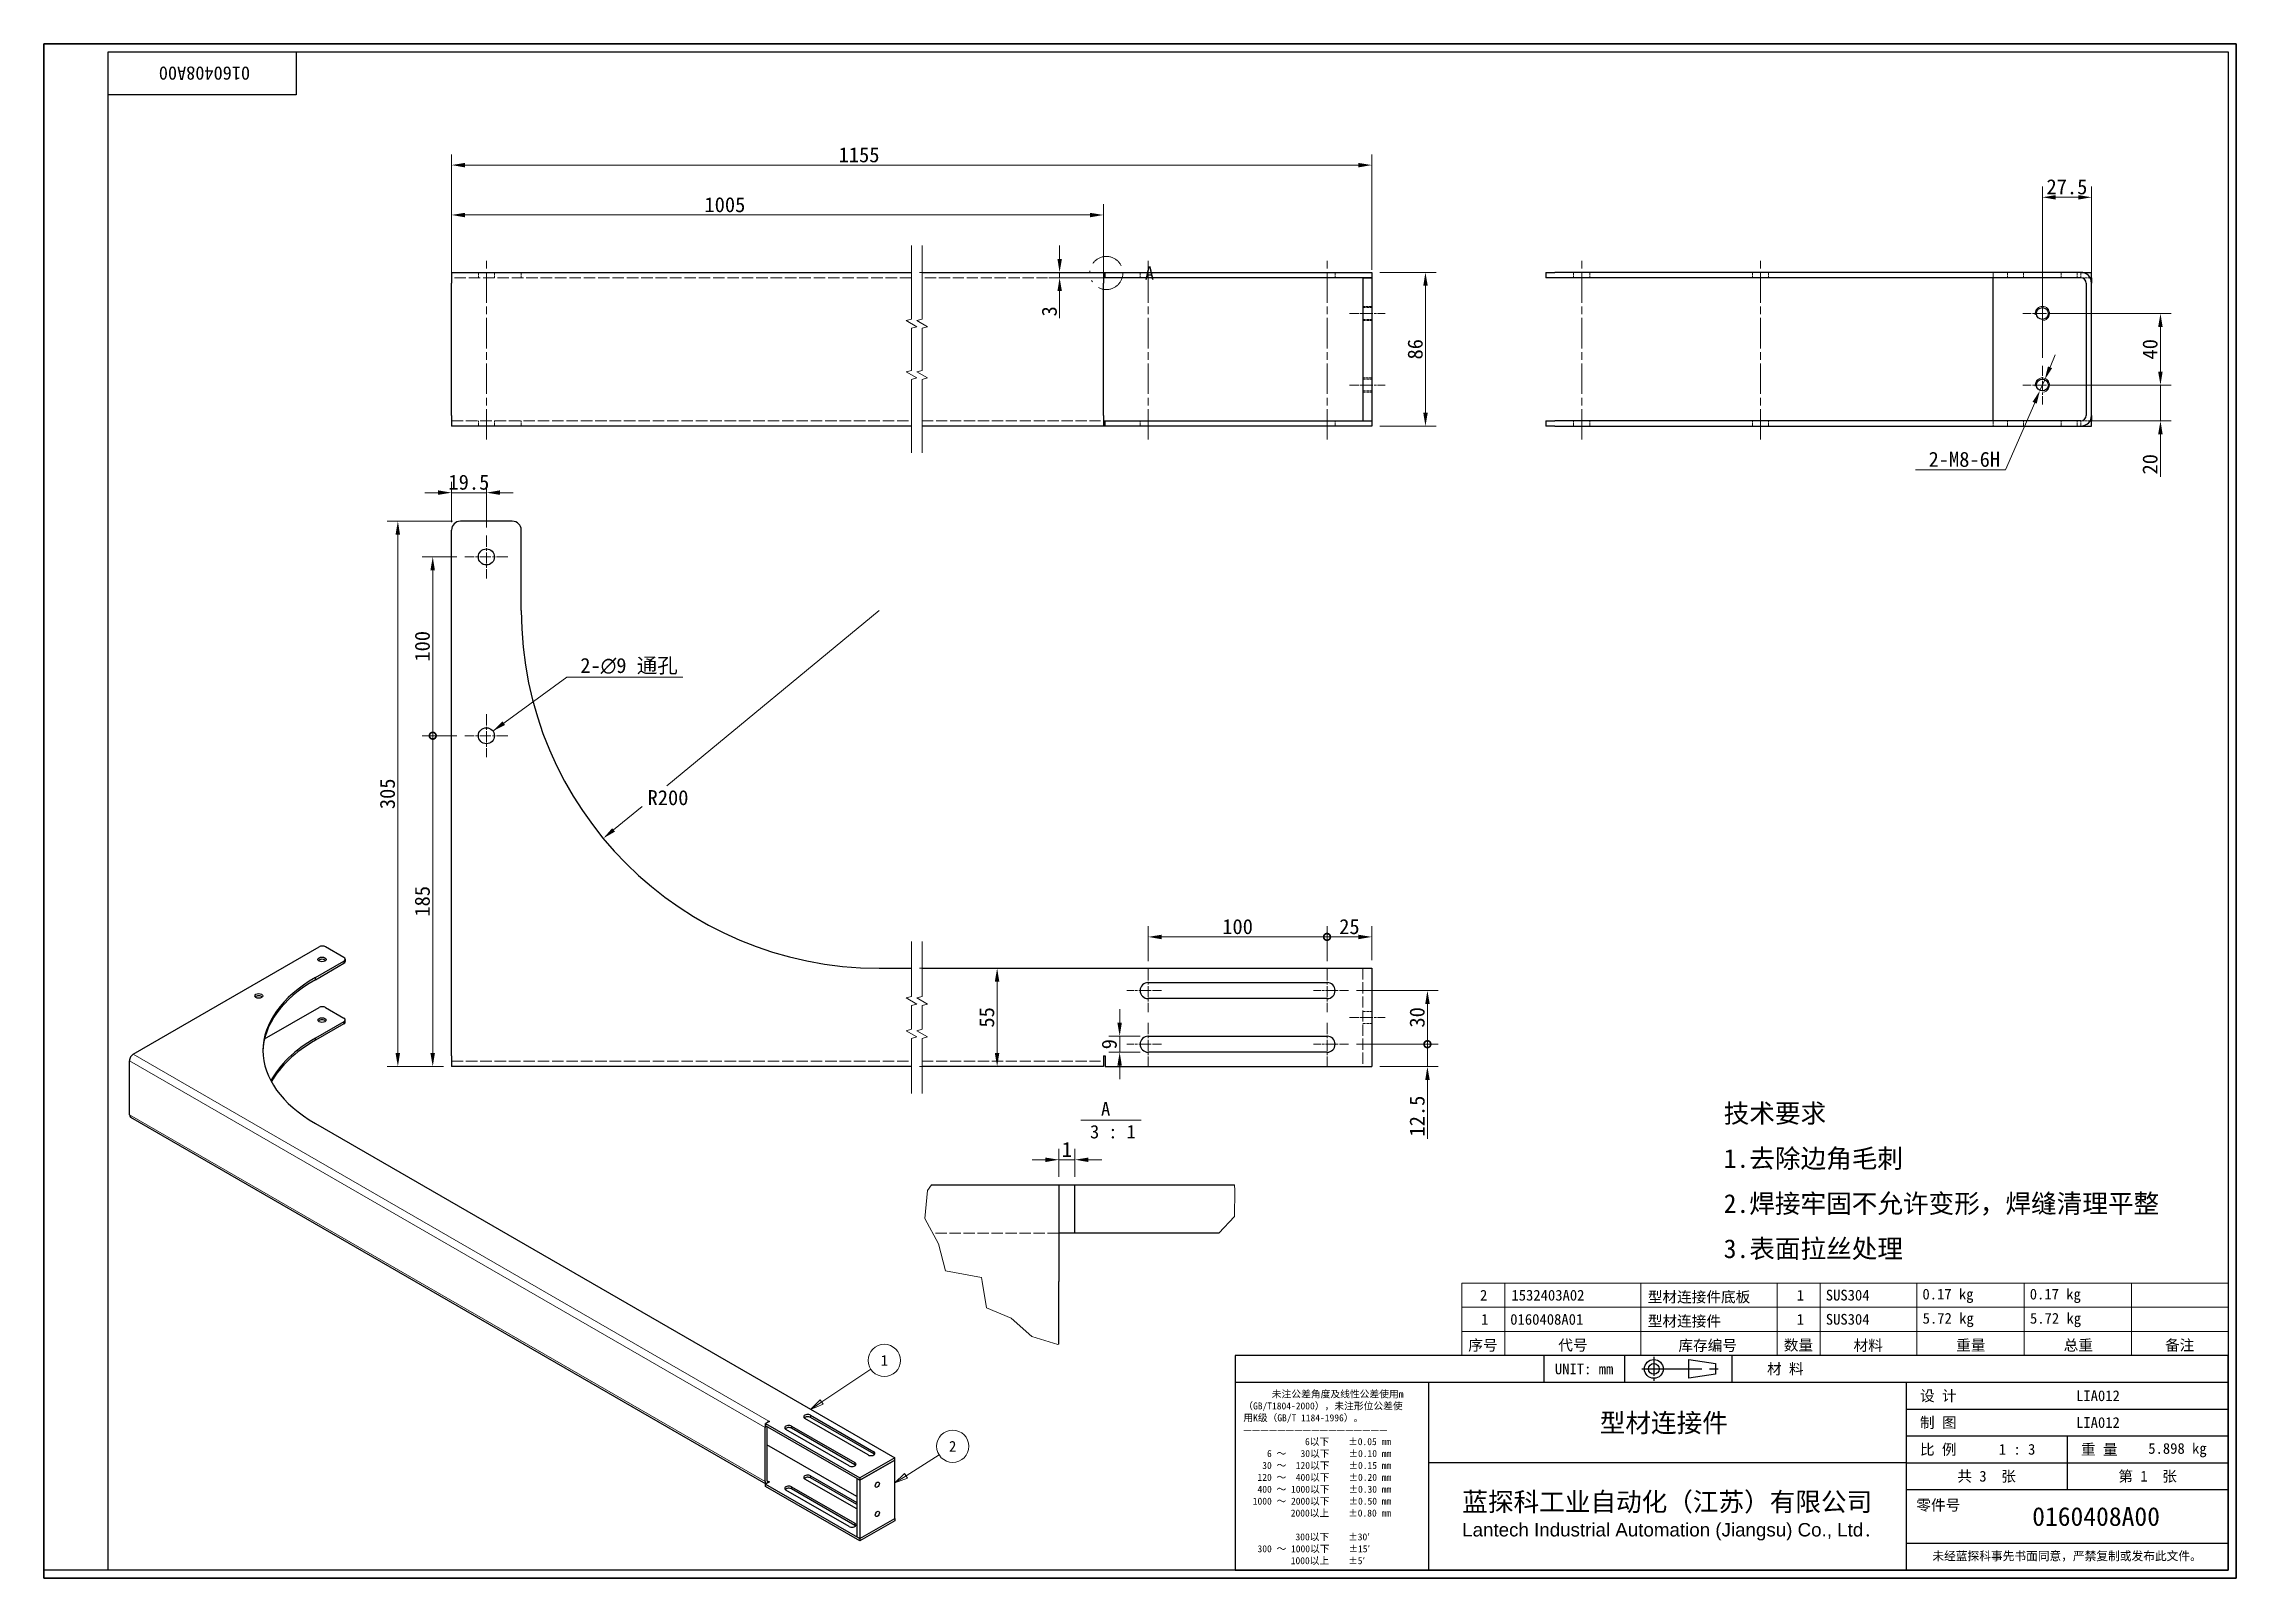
# Model space of a CAD drawing. Header units: millimetres. Extents: x 18 to 1244, y 16 to 875.
import ezdxf
from ezdxf.enums import TextEntityAlignment as Align

# ---------------------------------------------------------------- set-up
doc = ezdxf.new("R2010")
doc.units = ezdxf.units.MM
doc.header["$LTSCALE"] = 3
for name, pattern in [('CHAIN', [0.3543, 0.2362, -0.0295, 0.0591, -0.0295]), ('DASH_DOUBLE_DOT', [0.2164, 0.1181, -0.0295, 0.0049, -0.0295, 0.0049, -0.0295]), ('DASHED', [0.2067, 0.1654, -0.0413])]:
    doc.linetypes.add(name, pattern=pattern)
for name, color, linetype, lineweight in [('1', 7, 'Continuous', 18), ('可见 (ISO)', 7, 'Continuous', 25), ('可见窄的 (ISO)', 7, 'Continuous', 18), ('图框 (ISO)', 7, 'Continuous', 35), ('标题 (ISO)', 7, 'Continuous', 25)]:
    doc.layers.add(name, color=color, linetype=linetype, lineweight=lineweight)
for name, color, linetype, lineweight, true_color in [('中心标记 (ISO)', 1, 'CHAIN', 18, 0xff0000), ('中心线 (ISO)', 1, 'CHAIN', 18, 0xff0000), ('尺寸 (ISO)', 7, 'Continuous', 18, 0x008000), ('局部视图边界 (ISO)', 7, 'DASH_DOUBLE_DOT', 18, 0x008000), ('折线 (ISO)', 7, 'Continuous', 18, 0x008000), ('符号 (ISO)', 7, 'Continuous', 18, 0x008000), ('隐藏 (ISO)', 5, 'DASHED', 18, 0x0000ff)]:
    doc.layers.add(name, color=color, linetype=linetype, lineweight=lineweight, true_color=true_color)
doc.styles.add('HZ_33', font='simfang.ttf')
doc.styles.add('文本样式164', font='SimSun.ttf')
doc.styles.add('文本样式165', font='SimSun.ttf')
doc.styles.add('文本样式74', font='SimSun.ttf')
doc.styles.add('最新国标', font='simfang.ttf')
doc.styles.add('注释文本 (ISO)', font='simfang.ttf')
doc.dimstyles.new('默认 (GB)', dxfattribs={"dimscale": 3, "dimtxt": 2.8, "dimasz": 2.5, "dimexe": 2, "dimexo": 1.5, "dimgap": 0.5, "dimtad": 1, "dimtoh": 1, "dimdsep": 46, "dimtxsty": '最新国标', "dimcen": 0.09, "dimdle": 10, "dimclrd": 256, "dimclre": 256, "dimclrt": 256, "dimaunit": 1, "dimadec": 3, "dimazin": 2, "dimtfac": 0.535714, "dimtdec": 3, "dimtmove": 0, "dimatfit": 3, "dimfxl": 0, "dimtolj": 1, "dimlwd": -1, "dimlwe": -1, "dimarcsym": 0})
doc.dimstyles.new('默认 (GB)$7', dxfattribs={"dimscale": 3, "dimtxt": 2.8, "dimasz": 2.5, "dimexe": 2, "dimexo": 1.5, "dimgap": 0.5, "dimtad": 1, "dimtoh": 1, "dimdsep": 46, "dimtxsty": '最新国标', "dimcen": 0.09, "dimdle": 10, "dimclrd": 256, "dimclre": 256, "dimclrt": 256, "dimaunit": 1, "dimadec": 3, "dimazin": 2, "dimtfac": 0.535714, "dimtdec": 3, "dimtmove": 0, "dimatfit": 3, "dimfxl": 0, "dimtolj": 1, "dimlwd": -1, "dimlwe": -1, "dimarcsym": 0})

msp = doc.modelspace()

# ---------------------------------------------------------------- texts
at = {"layer": '符号 (ISO)'}
for s, insert, char_height, width, attachment_point, line_spacing_factor, style in [('2-\\fAIGDT|b0|i0;{\\H8.4000;n}\\fFangSong|b0|i0;{\\H8.4000;9 通孔}', (317.8702, 521.7585), 8.4, 60.312419, 7, 0.49, '最新国标'), ('\\fFangSong|b0|i0;{\\H10.5000;技术要求\\P}\\fFangSong|b0|i0;{\\H10.5000;1.去除边角毛刺\\P}\\fFangSong|b0|i0;{\\H10.5000;2.焊接牢固不允许变形，焊缝清理平整\\P}\\fFangSong|b0|i0;{\\H10.5000;3.表面拉丝处理\\P}', (957.0315, 238.0148), 10.5, 267.228069, 4, 1.441304, '注释文本 (ISO)')]:
    msp.add_mtext(s, dxfattribs=dict(at, insert=insert, char_height=char_height, width=width, attachment_point=attachment_point, line_spacing_factor=line_spacing_factor, style=style))
at = {"layer": '符号 (ISO)', "char_height": 7.5, "attachment_point": 7, "style": 'HZ_33'}
for s, insert in [('A ', (609.0033, 275.2173)), (' 3 : 1', (597.7272, 262.2868))]:
    msp.add_mtext(s, dxfattribs=dict(at, insert=insert))

# ---------------------------------------------------------------- blocks, each defined once
blk = doc.blocks.new('图框 最新国标')
at = {"layer": '图框 (ISO)'}
for p, q in [((6, 7), (6, 291.5)), ((6, 291.5), (414.5, 291.5)), ((414.5, 291.5), (414.5, 5.5)), ((6, 7), (6, 5.5)), ((6, 7), (6, 5.5)), ((414.5, 5.5), (6, 5.5))]:
    blk.add_line(p, q, dxfattribs=at)
at = {"layer": '图框 (ISO)', "color": 7, "linetype": 'Continuous', "lineweight": 25}
for p, q in [((18, 290), (413, 290)), ((18, 7), (18, 290)), ((18, 290), (413, 290)), ((53, 290), (53, 282)), ((413, 290), (413, 7)), ((413, 290), (413, 7)), ((53, 282), (18, 282)), ((413, 7), (6, 7)), ((413, 7), (18, 7))]:
    blk.add_line(p, q, dxfattribs=at)
at = {"layer": '图框 (ISO)', "style": '文本样式74'}
blk.add_attdef('零件代号_001', (44.43, 287.25), '', height=2.5, rotation=180, dxfattribs=at)
blk = doc.blocks.new('标题栏 副本 最新国标')
at = {"layer": '标题 (ISO)'}
for p, q in [((381.98, -183.84), (196.98, -183.84)), ((196.98, -183.84), (196.98, -223.84)), ((254.48, -183.84), (254.48, -188.84)), ((269.48, -183.84), (269.48, -188.84)), ((281.48, -188.09), (281.48, -184.59)), ((281.48, -184.59), (286.48, -185.34)), ((286.48, -187.34), (281.48, -188.09)), ((286.48, -185.34), (286.48, -187.34)), ((289.48, -183.84), (289.48, -188.84)), ((381.98, -223.84), (381.98, -183.84)), ((383.48, -183.84), (383.48, -225.34)), ((196.98, -188.84), (381.98, -188.84)), ((232.98, -188.84), (232.98, -223.84)), ((321.98, -188.84), (321.98, -223.84)), ((321.98, -193.84), (381.98, -193.84)), ((321.98, -198.84), (381.98, -198.84)), ((351.98, -198.84), (351.98, -208.84)), ((321.98, -203.84), (232.98, -203.84)), ((321.98, -203.84), (381.98, -203.84)), ((321.98, -208.84), (381.98, -208.84)), ((321.98, -218.84), (381.98, -218.84)), ((196.98, -223.84), (381.98, -223.84)), ((383.48, -225.34), (196.98, -225.34))]:
    blk.add_line(p, q, dxfattribs=at)
at = {"layer": '标题 (ISO)', "linetype": 'CHAIN', "ltscale": 15.834605}
blk.add_line((272.73, -186.34), (286.98, -186.34), dxfattribs=at)
at = {"layer": '标题 (ISO)', "linetype": 'CHAIN', "ltscale": 5.000333}
blk.add_line((274.98, -184.09), (274.98, -188.59), dxfattribs=at)
at = {"layer": '标题 (ISO)'}
for radius in [1.75, 1]:
    blk.add_circle((274.98, -186.34), radius, dxfattribs=at)
at = {"layer": '1', "style": '文本样式164'}
for s, p in [('UNIT: mm', (261.98, -186.34)), ('材 料', (299.48, -186.34)), ('设 计', (327.98, -191.34)), ('制 图', (327.98, -196.34)), ('比 例', (327.98, -201.34)), ('重 量', (357.98, -201.34)), ('共 3  张', (336.98, -206.34)), ('第 1  张', (366.98, -206.34))]:
    blk.add_text(s, height=2, dxfattribs=at).set_placement(p, align=Align.MIDDLE_CENTER)
at = {"layer": '标题 (ISO)', "style": '注释文本 (ISO)'}
for s, insert, char_height, attachment_point, line_spacing_factor in [('\\fSimSun|b0|i0;{\\H1.3000;      未注公差角度及线性公差使用m\\P}\\fSimSun|b0|i0;{\\H1.3000;（GB/T1804-2000），未注形位公差使\\P}\\fSimSun|b0|i0;{\\H1.3000;用K级（GB/T 1184-1996）。\\P}\\fSimSun|b0|i0;{\\H1.3000;—————————————————\\P}\\fSimSun|b0|i0;{\\H1.3000;             6以下    ±0.05 mm\\P}\\fSimSun|b0|i0;{\\H1.3000;     6 ～   30以下    ±0.10 mm\\P}\\fSimSun|b0|i0;{\\H1.3000;    30 ～  120以下    ±0.15 mm\\P}\\fSimSun|b0|i0;{\\H1.3000;   120 ～  400以下    ±0.20 mm\\P}\\fSimSun|b0|i0;{\\H1.3000;   400 ～ 1000以下    ±0.30 mm\\P}\\fSimSun|b0|i0;{\\H1.3000;  1000 ～ 2000以下    ±0.50 mm\\P}\\fSimSun|b0|i0;{\\H1.3000;          2000以上    ±0.80 mm\\P}\\fSimSun|b0|i0;{\\H1.3000;\\P}\\fSimSun|b0|i0;{\\H1.3000;           300以下    ±30′\\P}\\fSimSun|b0|i0;{\\H1.3000;   300 ～ 1000以下    ±15′\\P}\\fSimSun|b0|i0;{\\H1.3000;          1000以上    ±5′}', (198.48, -206.63), 1.3, 4, 1.023913), ('{\\fMicrosoft YaHei|b0|i0|c134|p34;\\H1.75x;蓝探科工业自动化（江苏）有限公司\\P\\fArial|b0|i0|c0|p34;\\H0.71429x;Lantech Industrial Automation (Jiangsu) Co., Ltd\\fFangSong|b0|i0|c134|p49;.\\H1.15195x; }', (277.48, -213.84), 2, 5, 0.978695)]:
    blk.add_mtext(s, dxfattribs=dict(at, insert=insert, char_height=char_height, attachment_point=attachment_point, line_spacing_factor=line_spacing_factor))
at = {"layer": '标题 (ISO)', "attachment_point": 5, "style": '注释文本 (ISO)'}
for s, insert, char_height in [('\\fFangSong|b0|i0;零件号', (327.98, -211.84), 2), ('\\fSimSun|b0|i0;{\\H1.6000;未经蓝探科事先书面同意，严禁复制或发布此文件。}', (351.98, -221.34), 1.6)]:
    blk.add_mtext(s, dxfattribs=dict(at, insert=insert, char_height=char_height))
at = {"layer": '标题 (ISO)', "style": '注释文本 (ISO)'}
blk.add_attdef('材料', text='', height=2, dxfattribs=at).set_placement((324.48, -186.34), align=Align.MIDDLE_CENTER)
at = {"layer": '标题 (ISO)'}
for tag, p, height, style in [('设计人_001', (353.65, -192.33), 2, '注释文本 (ISO)'), ('库存编号_001', (264.9, -198.14), 3.5, '文本样式165'), ('设计人_001', (353.65, -197.33), 2, '注释文本 (ISO)'), ('视图比例_001', (339.26, -202.33), 2, '注释文本 (ISO)'), ('质量\\P3;_001', (367.1, -202.16), 2, '注释文本 (ISO)'), ('零件代号_001', (345.48, -215.59), 3.5, '文本样式165')]:
    blk.add_attdef(tag, p, '', height=height, dxfattribs=dict(at, style=style))
blk = doc.blocks.new('*D5')
at = {"layer": 'Defpoints', "color": 0, "transparency": 16777216}
for p in [(503, 746.7), (585.8, 743.7), (760.3, 743.7)]:
    blk.add_point(p, dxfattribs=at)
at = {"layer": '尺寸 (ISO)', "color": 116, "true_color": 0x00803f, "transparency": 16777216}
for p, q in [((585.8, 754.2), (585.8, 761.7)), ((507.5, 746.7), (591.8, 746.7)), ((755.8, 743.7), (579.8, 743.7)), ((585.8, 746.7), (585.8, 743.7)), ((585.8, 736.2), (585.8, 721))]:
    blk.add_line(p, q, dxfattribs=at)
for points in [[(584.6, 754.2), (587.1, 754.2), (585.8, 746.7)], [(584.6, 736.2), (587.1, 736.2), (585.8, 743.7)]]:
    blk.add_solid(points, dxfattribs=at)
at = {"layer": '尺寸 (ISO)', "transparency": 16777216, "insert": (580.1, 724.9), "char_height": 8.4, "attachment_point": 5, "rotation": 90, "style": '最新国标'}
blk.add_mtext('\\A1;3', dxfattribs=at)
blk = doc.blocks.new('*D6')
at = {"layer": 'Defpoints', "color": 0, "transparency": 16777216}
for p in [(503, 357.6), (503, 302.6), (550.9, 302.6)]:
    blk.add_point(p, dxfattribs=at)
at = {"layer": '尺寸 (ISO)', "color": 116, "true_color": 0x00803f, "transparency": 16777216}
for p, q in [((507.5, 357.6), (556.9, 357.6)), ((550.9, 350.1), (550.9, 310.1)), ((507.5, 302.6), (556.9, 302.6))]:
    blk.add_line(p, q, dxfattribs=at)
for points in [[(549.6, 350.1), (552.1, 350.1), (550.9, 357.6)], [(549.6, 310.1), (552.1, 310.1), (550.9, 302.6)]]:
    blk.add_solid(points, dxfattribs=at)
at = {"layer": '尺寸 (ISO)', "transparency": 16777216, "insert": (545.1, 330.1), "char_height": 8.4, "attachment_point": 5, "rotation": 90, "style": '最新国标'}
blk.add_mtext('\\A1;55', dxfattribs=at)
blk = doc.blocks.new('*D7')
at = {"layer": 'Defpoints', "color": 0, "transparency": 16777216}
for p in [(1136.5, 686.7), (1133.8, 680.6)]:
    blk.add_point(p, dxfattribs=at)
at = {"layer": '尺寸 (ISO)', "color": 116, "true_color": 0x00803f, "transparency": 16777216}
for p, q in [((1139.5, 693.6), (1142.4, 700.5)), ((1136.5, 686.7), (1133.8, 680.6)), ((1130.9, 673.8), (1114.6, 636.3)), ((1114.6, 636.3), (1064.3, 636.3))]:
    blk.add_line(p, q, dxfattribs=at)
for points in [[(1138.3, 694.1), (1140.6, 693.1), (1136.5, 686.7)], [(1129.7, 674.3), (1132, 673.3), (1133.8, 680.6)]]:
    blk.add_solid(points, dxfattribs=at)
at = {"layer": '尺寸 (ISO)', "transparency": 16777216, "insert": (1088.7, 642.1), "char_height": 8.4, "attachment_point": 5, "style": '最新国标'}
blk.add_mtext('\\A1; \\fFangSong|b0|i0;2-M8-6H', dxfattribs=at)
blk = doc.blocks.new('*D8')
at = {"layer": 'Defpoints', "color": 0, "transparency": 16777216}
for p in [(1135.2, 683.7), (1156.7, 663.7), (1201.2, 663.7)]:
    blk.add_point(p, dxfattribs=at)
at = {"layer": '尺寸 (ISO)', "color": 116, "true_color": 0x00803f, "transparency": 16777216}
for p, q in [((1201.2, 691.2), (1201.2, 698.7)), ((1139.7, 683.7), (1207.2, 683.7)), ((1201.2, 683.7), (1201.2, 663.7)), ((1161.2, 663.7), (1207.2, 663.7)), ((1201.2, 656.2), (1201.2, 632.4))]:
    blk.add_line(p, q, dxfattribs=at)
for points in [[(1199.9, 691.2), (1202.4, 691.2), (1201.2, 683.7)], [(1199.9, 656.2), (1202.4, 656.2), (1201.2, 663.7)]]:
    blk.add_solid(points, dxfattribs=at)
at = {"layer": '尺寸 (ISO)', "transparency": 16777216, "insert": (1195.4, 639.4), "char_height": 8.4, "attachment_point": 5, "rotation": 90, "style": '最新国标'}
blk.add_mtext('\\A1;20', dxfattribs=at)
blk = doc.blocks.new('*D9')
at = {"layer": 'Defpoints', "color": 0, "transparency": 16777216}
for p in [(1135.2, 723.7), (1135.2, 683.7), (1201.2, 683.7)]:
    blk.add_point(p, dxfattribs=at)
at = {"layer": '尺寸 (ISO)', "color": 116, "true_color": 0x00803f, "transparency": 16777216}
for p, q in [((1139.7, 723.7), (1207.2, 723.7)), ((1201.2, 716.2), (1201.2, 691.2)), ((1139.7, 683.7), (1207.2, 683.7))]:
    blk.add_line(p, q, dxfattribs=at)
for points in [[(1199.9, 716.2), (1202.4, 716.2), (1201.2, 723.7)], [(1199.9, 691.2), (1202.4, 691.2), (1201.2, 683.7)]]:
    blk.add_solid(points, dxfattribs=at)
at = {"layer": '尺寸 (ISO)', "transparency": 16777216, "insert": (1195.4, 703.7), "char_height": 8.4, "attachment_point": 5, "rotation": 90, "style": '最新国标'}
blk.add_mtext('\\A1;40', dxfattribs=at)
blk = doc.blocks.new('*D10')
at = {"layer": 'Defpoints', "color": 0, "transparency": 16777216}
for p in [(1162.7, 788.7), (1162.7, 740.7), (1135.2, 694.5)]:
    blk.add_point(p, dxfattribs=at)
at = {"layer": '尺寸 (ISO)', "color": 116, "true_color": 0x00803f, "transparency": 16777216}
for p, q in [((1135.2, 699), (1135.2, 794.7)), ((1142.7, 788.7), (1155.2, 788.7)), ((1162.7, 745.2), (1162.7, 794.7))]:
    blk.add_line(p, q, dxfattribs=at)
for points in [[(1142.7, 789.9), (1142.7, 787.4), (1135.2, 788.7)], [(1155.2, 789.9), (1155.2, 787.4), (1162.7, 788.7)]]:
    blk.add_solid(points, dxfattribs=at)
at = {"layer": '尺寸 (ISO)', "transparency": 16777216, "insert": (1148.9, 794.5), "char_height": 8.4, "attachment_point": 5, "style": '最新国标'}
blk.add_mtext('\\A1;27.5', dxfattribs=at)
blk = doc.blocks.new('明细栏')
at = {"layer": '符号 (ISO)'}
for p, q in [((413, 60.51), (270.2, 60.51)), ((270.2, 60.51), (270.2, 51.5)), ((278.2, 60.51), (278.2, 51.5)), ((303.6, 60.51), (303.6, 51.5)), ((329, 60.51), (329, 51.5)), ((337, 60.51), (337, 51.5)), ((355, 60.51), (355, 51.5)), ((375, 60.51), (375, 51.5)), ((395, 60.51), (395, 51.5)), ((413, 60.51), (413, 51.5)), ((413, 56), (270.2, 56)), ((413, 51.5), (270.2, 51.5)), ((270.2, 47), (270.2, 51.5)), ((278.2, 47), (278.2, 51.5)), ((303.6, 47), (303.6, 51.5)), ((329, 47), (329, 51.5)), ((337, 47), (337, 51.5)), ((355, 47), (355, 51.5)), ((375, 47), (375, 51.5)), ((395, 47), (395, 51.5)), ((413, 47), (413, 51.5)), ((413, 47), (270.2, 47))]:
    blk.add_line(p, q, dxfattribs=at)
at = {"layer": '符号 (ISO)', "char_height": 2, "attachment_point": 7, "style": '注释文本 (ISO)'}
for s, insert in [('2', (273.61, 57.24)), ('1532403A02', (279.46, 57.21)), ('型材连接件底板', (304.87, 56.69)), ('1', (332.61, 57.24)), ('SUS304', (338.03, 57.22)), ('0.17 kg', (356.04, 56.79)), ('0.17 kg', (376.04, 56.79)), ('1', (273.81, 52.74)), ('0160408A01', (279.24, 52.71)), ('型材连接件', (304.87, 52.19)), ('1', (332.61, 52.74)), ('SUS304', (338.03, 52.72)), ('5.72 kg', (356.08, 52.28)), ('5.72 kg', (376.08, 52.28)), ('序号', (271.42, 47.7)), ('代号', (288.19, 47.72)), ('库存编号', (310.58, 47.65)), ('数量', (330.21, 47.71)), ('材料', (343.21, 47.67)), ('重量', (362.33, 47.77)), ('总重', (382.36, 47.74)), ('备注', (401.25, 47.72))]:
    blk.add_mtext(s, dxfattribs=dict(at, insert=insert))
blk = doc.blocks.new('二维局部视图0')
at = {"layer": '局部视图边界 (ISO)', "ltscale": 17.967901}
blk.add_circle((203.98, 248.79), 3.09, dxfattribs=at)
at = {"layer": '局部视图边界 (ISO)', "insert": (211.16, 247.51), "char_height": 2.5, "attachment_point": 7, "style": 'HZ_33'}
blk.add_mtext('A', dxfattribs=at)
blk = doc.blocks.new('引出序号1')
at = {"layer": '符号 (ISO)'}
for p, q in [((166.39, 25.01), (164.54, 23.25)), ((166.65, 24.59), (164.54, 23.25)), ((166.92, 24.16), (166.39, 25.01)), ((166.65, 24.59), (172.82, 28.48)), ((164.54, 23.25), (166.92, 24.16))]:
    blk.add_line(p, q, dxfattribs=at)
at = {"layer": '符号 (ISO)', "flags": 128}
blk.add_lwpolyline([(166.39, 25.01), (164.54, 23.25), (166.92, 24.16), (166.39, 25.01)], dxfattribs=at)
at = {"layer": '符号 (ISO)'}
blk.add_circle((175.35, 30.08), 3, dxfattribs=at)
blk.add_solid([(166.39, 25.01), (164.54, 23.25), (166.92, 24.16), (166.39, 25.01)], dxfattribs=at)
at = {"layer": '符号 (ISO)', "insert": (175.35, 30.08), "char_height": 2, "attachment_point": 5, "style": '注释文本 (ISO)'}
blk.add_mtext('2', dxfattribs=at)
blk = doc.blocks.new('引出序号2')
at = {"layer": '符号 (ISO)'}
for p, q in [((150.95, 38.35), (160.12, 44.44)), ((150.67, 38.77), (148.86, 36.97)), ((150.95, 38.35), (148.86, 36.97)), ((148.86, 36.97), (151.22, 37.94)), ((151.22, 37.94), (150.67, 38.77))]:
    blk.add_line(p, q, dxfattribs=at)
at = {"layer": '符号 (ISO)', "flags": 128}
blk.add_lwpolyline([(150.67, 38.77), (148.86, 36.97), (151.22, 37.94), (150.67, 38.77)], dxfattribs=at)
at = {"layer": '符号 (ISO)'}
blk.add_circle((162.61, 46.09), 3, dxfattribs=at)
blk.add_solid([(150.67, 38.77), (148.86, 36.97), (151.22, 37.94), (150.67, 38.77)], dxfattribs=at)
at = {"layer": '符号 (ISO)', "insert": (162.61, 46.09), "char_height": 2, "attachment_point": 5, "style": '注释文本 (ISO)'}
blk.add_mtext('1', dxfattribs=at)
blk = doc.blocks.new('*D15')
at = {"layer": 'Defpoints', "color": 0, "transparency": 16777216}
for p in [(760.3, 806.7), (245.9, 740.7), (760.3, 743.7)]:
    blk.add_point(p, dxfattribs=at)
at = {"layer": '尺寸 (ISO)', "color": 116, "true_color": 0x00803f, "transparency": 16777216}
for p, q in [((245.9, 745.2), (245.9, 812.7)), ((760.3, 748.2), (760.3, 812.7)), ((253.4, 806.7), (752.8, 806.7))]:
    blk.add_line(p, q, dxfattribs=at)
for points in [[(253.4, 807.9), (253.4, 805.4), (245.9, 806.7)], [(752.8, 807.9), (752.8, 805.4), (760.3, 806.7)]]:
    blk.add_solid(points, dxfattribs=at)
at = {"layer": '尺寸 (ISO)', "transparency": 16777216, "insert": (473.7, 812.4), "char_height": 8.4, "attachment_point": 5, "style": '最新国标'}
blk.add_mtext('\\A1;1155', dxfattribs=at)
blk = doc.blocks.new('*D16')
at = {"layer": 'Defpoints', "color": 0, "transparency": 16777216}
for p in [(610.3, 778.8), (245.9, 740.7), (610.3, 740.7)]:
    blk.add_point(p, dxfattribs=at)
at = {"layer": '尺寸 (ISO)', "color": 116, "true_color": 0x00803f, "transparency": 16777216}
for p, q in [((245.9, 745.2), (245.9, 784.8)), ((610.3, 745.2), (610.3, 784.8)), ((253.4, 778.8), (602.8, 778.8))]:
    blk.add_line(p, q, dxfattribs=at)
for points in [[(253.4, 780), (253.4, 777.5), (245.9, 778.8)], [(602.8, 780), (602.8, 777.5), (610.3, 778.8)]]:
    blk.add_solid(points, dxfattribs=at)
at = {"layer": '尺寸 (ISO)', "transparency": 16777216, "insert": (398.7, 784.5), "char_height": 8.4, "attachment_point": 5, "style": '最新国标'}
blk.add_mtext('\\A1;1005', dxfattribs=at)
blk = doc.blocks.new('*D17')
at = {"layer": 'Defpoints', "color": 0, "transparency": 16777216}
for p in [(760.3, 746.7), (760.3, 660.7), (790.3, 660.7)]:
    blk.add_point(p, dxfattribs=at)
at = {"layer": '尺寸 (ISO)', "color": 116, "true_color": 0x00803f, "transparency": 16777216}
for p, q in [((764.8, 746.7), (796.3, 746.7)), ((790.3, 739.2), (790.3, 668.2)), ((764.8, 660.7), (796.3, 660.7))]:
    blk.add_line(p, q, dxfattribs=at)
for points in [[(789.1, 739.2), (791.6, 739.2), (790.3, 746.7)], [(789.1, 668.2), (791.6, 668.2), (790.3, 660.7)]]:
    blk.add_solid(points, dxfattribs=at)
at = {"layer": '尺寸 (ISO)', "transparency": 16777216, "insert": (784.6, 703.7), "char_height": 8.4, "attachment_point": 5, "rotation": 90, "style": '最新国标'}
blk.add_mtext('\\A1;86', dxfattribs=at)
blk = doc.blocks.new('_DotSmall')
at = {"color": 0, "linetype": 'ByBlock', "const_width": 0.5}
blk.add_lwpolyline([(-0.0625, 0, 1), (0.0625, 0, 1)], format="xyb", close=True, dxfattribs=at)
blk = doc.blocks.new('*D18')
at = {"layer": 'Defpoints', "color": 0, "transparency": 16777216}
for p in [(735.3, 375.1), (635.3, 357.1), (735.3, 357.1)]:
    blk.add_point(p, dxfattribs=at)
at = {"layer": '尺寸 (ISO)', "color": 116, "true_color": 0x00803f, "transparency": 16777216}
for p, q in [((635.3, 361.6), (635.3, 381.1)), ((735.3, 361.6), (735.3, 381.1)), ((642.8, 375.1), (735.3, 375.1))]:
    blk.add_line(p, q, dxfattribs=at)
blk.add_solid([(642.8, 376.3), (642.8, 373.8), (635.3, 375.1)], dxfattribs=at)
at = {"layer": '尺寸 (ISO)', "color": 116, "true_color": 0x00803f, "transparency": 16777216, "xscale": 7.5, "yscale": 7.5, "zscale": 7.5}
blk.add_blockref('_DotSmall', (735.3, 375.1), dxfattribs=at)
at = {"layer": '尺寸 (ISO)', "transparency": 16777216, "insert": (685.3, 380.8), "char_height": 8.4, "attachment_point": 5, "style": '最新国标'}
blk.add_mtext('\\A1;100', dxfattribs=at)
blk = doc.blocks.new('*D20')
at = {"layer": 'Defpoints', "color": 0, "transparency": 16777216}
for p in [(760.3, 375.1), (735.3, 357.1), (760.3, 357.6)]:
    blk.add_point(p, dxfattribs=at)
at = {"layer": '尺寸 (ISO)', "color": 116, "true_color": 0x00803f, "transparency": 16777216}
for p, q in [((735.3, 361.6), (735.3, 381.1)), ((760.3, 362.1), (760.3, 381.1)), ((735.3, 375.1), (752.8, 375.1))]:
    blk.add_line(p, q, dxfattribs=at)
blk.add_solid([(752.8, 376.3), (752.8, 373.8), (760.3, 375.1)], dxfattribs=at)
at = {"layer": '尺寸 (ISO)', "color": 116, "true_color": 0x00803f, "transparency": 16777216, "xscale": 7.5, "yscale": 7.5, "zscale": 7.5, "rotation": 180}
blk.add_blockref('_DotSmall', (735.3, 375.1), dxfattribs=at)
at = {"layer": '尺寸 (ISO)', "transparency": 16777216, "insert": (747.8, 380.8), "char_height": 8.4, "attachment_point": 5, "style": '最新国标'}
blk.add_mtext('\\A1;25', dxfattribs=at)
blk = doc.blocks.new('*D21')
at = {"layer": 'Defpoints', "color": 0, "transparency": 16777216}
for p in [(747.3, 315.1), (791.4, 315.1), (760.3, 302.6)]:
    blk.add_point(p, dxfattribs=at)
at = {"layer": '尺寸 (ISO)', "color": 116, "true_color": 0x00803f, "transparency": 16777216}
for p, q in [((791.4, 315.1), (791.4, 330.1)), ((751.8, 315.1), (797.4, 315.1)), ((791.4, 315.1), (791.4, 302.6)), ((764.8, 302.6), (797.4, 302.6)), ((791.4, 295.1), (791.4, 262.2))]:
    blk.add_line(p, q, dxfattribs=at)
blk.add_solid([(790.2, 295.1), (792.7, 295.1), (791.4, 302.6)], dxfattribs=at)
at = {"layer": '尺寸 (ISO)', "color": 116, "true_color": 0x00803f, "transparency": 16777216, "xscale": 7.5, "yscale": 7.5, "zscale": 7.5, "rotation": 270}
blk.add_blockref('_DotSmall', (791.4, 315.1), dxfattribs=at)
at = {"layer": '尺寸 (ISO)', "transparency": 16777216, "insert": (785.7, 274.9), "char_height": 8.4, "attachment_point": 5, "rotation": 90, "style": '最新国标'}
blk.add_mtext('\\A1;12.5', dxfattribs=at)
blk = doc.blocks.new('*D22')
at = {"layer": 'Defpoints', "color": 0, "transparency": 16777216}
for p in [(747.3, 345.1), (791.4, 345.1), (747.3, 315.1)]:
    blk.add_point(p, dxfattribs=at)
at = {"layer": '尺寸 (ISO)', "color": 116, "true_color": 0x00803f, "transparency": 16777216}
for p, q in [((751.8, 345.1), (797.4, 345.1)), ((791.4, 315.1), (791.4, 337.6)), ((751.8, 315.1), (797.4, 315.1))]:
    blk.add_line(p, q, dxfattribs=at)
blk.add_solid([(790.2, 337.6), (792.7, 337.6), (791.4, 345.1)], dxfattribs=at)
at = {"layer": '尺寸 (ISO)', "color": 116, "true_color": 0x00803f, "transparency": 16777216, "xscale": 7.5, "yscale": 7.5, "zscale": 7.5, "rotation": 270}
blk.add_blockref('_DotSmall', (791.4, 315.1), dxfattribs=at)
at = {"layer": '尺寸 (ISO)', "transparency": 16777216, "insert": (785.7, 330.1), "char_height": 8.4, "attachment_point": 5, "rotation": 90, "style": '最新国标'}
blk.add_mtext('\\A1;30', dxfattribs=at)
blk = doc.blocks.new('*D23')
at = {"layer": 'Defpoints', "color": 0, "transparency": 16777216}
for p in [(635.3, 319.6), (619.4, 310.6), (635.3, 310.6)]:
    blk.add_point(p, dxfattribs=at)
at = {"layer": '尺寸 (ISO)', "color": 116, "true_color": 0x00803f, "transparency": 16777216}
for p, q in [((619.4, 327.1), (619.4, 334.6)), ((630.8, 319.6), (613.4, 319.6)), ((619.4, 319.6), (619.4, 310.6)), ((630.8, 310.6), (613.4, 310.6)), ((619.4, 303.1), (619.4, 295.6))]:
    blk.add_line(p, q, dxfattribs=at)
for points in [[(618.1, 327.1), (620.6, 327.1), (619.4, 319.6)], [(618.1, 303.1), (620.6, 303.1), (619.4, 310.6)]]:
    blk.add_solid(points, dxfattribs=at)
at = {"layer": '尺寸 (ISO)', "transparency": 16777216, "insert": (613.6, 315.1), "char_height": 8.4, "attachment_point": 5, "rotation": 90, "style": '最新国标'}
blk.add_mtext('\\A1;9', dxfattribs=at)
blk = doc.blocks.new('*D24')
at = {"layer": 'Defpoints', "color": 0, "transparency": 16777216}
for p in [(594.4, 250.5), (585.4, 236.4), (594.4, 236.4)]:
    blk.add_point(p, dxfattribs=at)
at = {"layer": '尺寸 (ISO)', "color": 116, "true_color": 0x00803f, "transparency": 16777216}
for p, q in [((577.9, 250.5), (570.4, 250.5)), ((585.4, 240.9), (585.4, 256.5)), ((585.4, 250.5), (594.4, 250.5)), ((594.4, 240.9), (594.4, 256.5)), ((601.9, 250.5), (609.4, 250.5))]:
    blk.add_line(p, q, dxfattribs=at)
for points in [[(577.9, 251.7), (577.9, 249.2), (585.4, 250.5)], [(601.9, 251.7), (601.9, 249.2), (594.4, 250.5)]]:
    blk.add_solid(points, dxfattribs=at)
at = {"layer": '尺寸 (ISO)', "transparency": 16777216, "insert": (589.9, 256.2), "char_height": 8.4, "attachment_point": 5, "style": '最新国标'}
blk.add_mtext('\\A1;1', dxfattribs=at)
blk = doc.blocks.new('*D25')
at = {"layer": 'Defpoints', "color": 0, "transparency": 16777216}
for p in [(250.9, 607.6), (215.9, 302.6), (245.9, 302.6)]:
    blk.add_point(p, dxfattribs=at)
at = {"layer": '尺寸 (ISO)', "color": 116, "true_color": 0x00803f, "transparency": 16777216}
for p, q in [((246.4, 607.6), (209.9, 607.6)), ((215.9, 600.1), (215.9, 310.1)), ((241.4, 302.6), (209.9, 302.6))]:
    blk.add_line(p, q, dxfattribs=at)
for points in [[(214.6, 600.1), (217.1, 600.1), (215.9, 607.6)], [(214.6, 310.1), (217.1, 310.1), (215.9, 302.6)]]:
    blk.add_solid(points, dxfattribs=at)
at = {"layer": '尺寸 (ISO)', "transparency": 16777216, "insert": (210.1, 455.1), "char_height": 8.4, "attachment_point": 5, "rotation": 90, "style": '最新国标'}
blk.add_mtext('\\A1;305', dxfattribs=at)
blk = doc.blocks.new('*D26')
at = {"layer": 'Defpoints', "color": 0, "transparency": 16777216}
for p in [(235.4, 487.6), (253.4, 487.6), (245.9, 302.6)]:
    blk.add_point(p, dxfattribs=at)
at = {"layer": '尺寸 (ISO)', "color": 116, "true_color": 0x00803f, "transparency": 16777216}
for p, q in [((248.9, 487.6), (229.4, 487.6)), ((235.4, 310.1), (235.4, 487.6)), ((241.4, 302.6), (229.4, 302.6))]:
    blk.add_line(p, q, dxfattribs=at)
blk.add_solid([(234.1, 310.1), (236.6, 310.1), (235.4, 302.6)], dxfattribs=at)
at = {"layer": '尺寸 (ISO)', "color": 116, "true_color": 0x00803f, "transparency": 16777216, "xscale": 7.5, "yscale": 7.5, "zscale": 7.5, "rotation": 90}
blk.add_blockref('_DotSmall', (235.4, 487.6), dxfattribs=at)
at = {"layer": '尺寸 (ISO)', "transparency": 16777216, "insert": (229.6, 395), "char_height": 8.4, "attachment_point": 5, "rotation": 90, "style": '最新国标'}
blk.add_mtext('\\A1;185', dxfattribs=at)
blk = doc.blocks.new('*D27')
at = {"layer": 'Defpoints', "color": 0, "transparency": 16777216}
for p in [(235.4, 587.6), (253.4, 587.6), (253.4, 487.6)]:
    blk.add_point(p, dxfattribs=at)
at = {"layer": '尺寸 (ISO)', "color": 116, "true_color": 0x00803f, "transparency": 16777216}
for p, q in [((248.9, 587.6), (229.4, 587.6)), ((235.4, 487.6), (235.4, 580.1)), ((248.9, 487.6), (229.4, 487.6))]:
    blk.add_line(p, q, dxfattribs=at)
blk.add_solid([(234.1, 580.1), (236.6, 580.1), (235.4, 587.6)], dxfattribs=at)
at = {"layer": '尺寸 (ISO)', "color": 116, "true_color": 0x00803f, "transparency": 16777216, "xscale": 7.5, "yscale": 7.5, "zscale": 7.5, "rotation": 270}
blk.add_blockref('_DotSmall', (235.4, 487.6), dxfattribs=at)
at = {"layer": '尺寸 (ISO)', "transparency": 16777216, "insert": (229.6, 537.6), "char_height": 8.4, "attachment_point": 5, "rotation": 90, "style": '最新国标'}
blk.add_mtext('\\A1;100', dxfattribs=at)
blk = doc.blocks.new('*D28')
at = {"layer": 'Defpoints', "color": 0, "transparency": 16777216}
for p in [(265.4, 623.5), (245.9, 602.6), (265.4, 599.6)]:
    blk.add_point(p, dxfattribs=at)
at = {"layer": '尺寸 (ISO)', "color": 116, "true_color": 0x00803f, "transparency": 16777216}
for p, q in [((245.9, 607.1), (245.9, 629.5)), ((265.4, 604.1), (265.4, 629.5)), ((238.4, 623.5), (230.9, 623.5)), ((245.9, 623.5), (253.4, 623.5)), ((253.4, 623.5), (257.9, 623.5)), ((265.4, 623.5), (257.9, 623.5)), ((272.9, 623.5), (280.4, 623.5))]:
    blk.add_line(p, q, dxfattribs=at)
for points in [[(238.4, 624.8), (238.4, 622.3), (245.9, 623.5)], [(272.9, 624.8), (272.9, 622.3), (265.4, 623.5)]]:
    blk.add_solid(points, dxfattribs=at)
at = {"layer": '尺寸 (ISO)', "transparency": 16777216, "insert": (255.6, 629.3), "char_height": 8.4, "attachment_point": 5, "style": '最新国标'}
blk.add_mtext('\\A1;19.5', dxfattribs=at)
blk = doc.blocks.new('*D29')
at = {"layer": 'Defpoints', "color": 0, "transparency": 16777216}
for p in [(484.9, 557.6), (330.7, 430.2)]:
    blk.add_point(p, dxfattribs=at)
at = {"layer": '尺寸 (ISO)', "color": 116, "true_color": 0x00803f, "transparency": 16777216}
for p, q in [((484.9, 557.6), (366.3, 459.6)), ((336.5, 435), (352.4, 448.1))]:
    blk.add_line(p, q, dxfattribs=at)
blk.add_solid([(335.7, 435.9), (337.3, 434), (330.7, 430.2)], dxfattribs=at)
at = {"layer": '尺寸 (ISO)', "transparency": 16777216, "insert": (366.9, 452.9), "char_height": 8.4, "attachment_point": 5, "style": '最新国标'}
blk.add_mtext('\\A1;R200', dxfattribs=at)

# ---------------------------------------------------------------- dimensions: what is measured, and where the dimension line sits
at = {"layer": '尺寸 (ISO)', "color": 116, "true_color": 0x00803f}
for base, p2, text, override, picture, middle in [((760.3157, 806.699), (760.3157, 743.699), '1155', {"dimgap": 0.5, "dimtoh": 0, "dimdec": 2, "dimlfac": 2.245197, "dimtol": 0, "dimlim": 0, "dimtp": 0, "dimtm": 0, "dimtdec": 3, "dimtofl": 0, "dimatfit": 1}, '*D15', (473.7398, 806.699)), ((610.3157, 778.7804), (610.3157, 740.699), '1005', {"dimgap": 0.5, "dimtoh": 0, "dimdec": 2, "dimlfac": 2.75772, "dimtol": 0, "dimlim": 0, "dimtp": 0, "dimtm": 0, "dimtdec": 3, "dimtofl": 0, "dimatfit": 1}, '*D16', (398.7398, 778.7804))]:
    dim = msp.add_linear_dim(base=base, p1=(245.8842, 740.699), p2=p2, text=text, dimstyle='默认 (GB)', override=override, dxfattribs=at)
    dim.commit()
    dim.dimension.update_dxf_attribs({"geometry": picture, "text_midpoint": middle, "dimtype": 160})
for base, p1, p2, angle, override, picture, middle in [((1162.6584, 788.699), (1135.1584, 694.5225), (1162.6584, 740.699), 180, {"dimgap": 0.5, "dimtoh": 0, "dimdec": 2, "dimtol": 0, "dimlim": 0, "dimtp": 0, "dimtm": 0, "dimtdec": 3, "dimtofl": 0, "dimatfit": 1}, '*D10', (1148.9084, 788.699)), ((790.3157, 660.699), (760.3157, 746.699), (760.3157, 660.699), 270, {"dimgap": 0.5, "dimtoh": 0, "dimdec": 2, "dimtol": 0, "dimlim": 0, "dimtp": 0, "dimtm": 0, "dimtdec": 3, "dimtofl": 0, "dimatfit": 1}, '*D17', (790.3157, 703.699)), ((1201.1584, 683.699), (1135.1584, 723.699), (1135.1584, 683.699), 90, {"dimgap": 0.5, "dimtoh": 0, "dimdec": 2, "dimtol": 0, "dimlim": 0, "dimtp": 0, "dimtm": 0, "dimtdec": 3, "dimtofl": 0, "dimatfit": 1}, '*D9', (1201.1584, 703.699)), ((1201.1584, 663.699), (1135.1584, 683.699), (1156.6584, 663.699), 90, {"dimgap": 0.5, "dimtoh": 0, "dimdec": 2, "dimtol": 0, "dimlim": 0, "dimtp": 0, "dimtm": 0, "dimtdec": 3, "dimtofl": 1, "dimatfit": 1}, '*D8', (1201.1584, 639.4382)), ((215.8842, 302.5672), (250.8842, 607.5672), (245.8842, 302.5672), 90, {"dimgap": 0.5, "dimtoh": 0, "dimdec": 2, "dimtol": 0, "dimlim": 0, "dimtp": 0, "dimtm": 0, "dimtdec": 3, "dimtofl": 0, "dimatfit": 1}, '*D25', (215.8842, 455.0672)), ((235.3842, 587.5672), (253.3842, 487.5672), (253.3842, 587.5672), 90, {"dimgap": 0.5, "dimtoh": 0, "dimdec": 2, "dimblk1": 'DotSmall', "dimsah": 1, "dimdle": 0, "dimtol": 0, "dimlim": 0, "dimtp": 0, "dimtm": 0, "dimtdec": 3, "dimtofl": 0, "dimatfit": 1}, '*D27', (235.3842, 537.5972)), ((235.3842, 487.5672), (245.8842, 302.5672), (253.3842, 487.5672), 90, {"dimgap": 0.5, "dimtoh": 0, "dimdec": 2, "dimblk2": 'DotSmall', "dimsah": 1, "dimdle": 0, "dimtol": 0, "dimlim": 0, "dimtp": 0, "dimtm": 0, "dimtdec": 3, "dimtofl": 0, "dimatfit": 1}, '*D26', (235.3842, 395.0372)), ((735.3157, 375.0672), (635.3157, 357.0672), (735.3157, 357.0672), 180, {"dimgap": 0.5, "dimtoh": 0, "dimdec": 2, "dimblk2": 'DotSmall', "dimsah": 1, "dimdle": 0, "dimtol": 0, "dimlim": 0, "dimtp": 0, "dimtm": 0, "dimtdec": 3, "dimtofl": 0, "dimatfit": 1}, '*D18', (685.2857, 375.0672)), ((760.3157, 375.0672), (735.3157, 357.0672), (760.3157, 357.5672), 180, {"dimgap": 0.5, "dimtoh": 0, "dimdec": 2, "dimblk1": 'DotSmall', "dimsah": 1, "dimdle": 0, "dimtol": 0, "dimlim": 0, "dimtp": 0, "dimtm": 0, "dimtdec": 3, "dimtofl": 0, "dimatfit": 1}, '*D20', (747.8457, 375.0672)), ((550.8842, 302.5672), (502.9712, 357.5672), (502.9712, 302.5672), 270, {"dimgap": 0.5, "dimtoh": 0, "dimdec": 2, "dimtol": 0, "dimlim": 0, "dimtp": 0, "dimtm": 0, "dimtdec": 3, "dimtofl": 0, "dimatfit": 1}, '*D6', (550.8842, 330.0672)), ((791.4259, 345.0672), (747.3157, 315.0672), (747.3157, 345.0672), 90, {"dimgap": 0.5, "dimtoh": 0, "dimdec": 2, "dimblk1": 'DotSmall', "dimsah": 1, "dimdle": 0, "dimtol": 0, "dimlim": 0, "dimtp": 0, "dimtm": 0, "dimtdec": 3, "dimtofl": 0, "dimatfit": 1}, '*D22', (791.4259, 330.0972)), ((619.389, 310.5672), (635.3157, 319.5672), (635.3157, 310.5672), 270, {"dimgap": 0.5, "dimtoh": 0, "dimdec": 2, "dimtol": 0, "dimlim": 0, "dimtp": 0, "dimtm": 0, "dimtdec": 3, "dimtofl": 1, "dimatfit": 1}, '*D23', (619.389, 315.0672)), ((791.4259, 315.0672), (760.3157, 302.5672), (747.3157, 315.0672), 90, {"dimgap": 0.5, "dimtoh": 0, "dimdec": 2, "dimblk2": 'DotSmall', "dimsah": 1, "dimdle": 0, "dimtol": 0, "dimlim": 0, "dimtp": 0, "dimtm": 0, "dimtdec": 3, "dimtofl": 1, "dimatfit": 1}, '*D21', (791.4259, 274.8592))]:
    dim = msp.add_linear_dim(base=base, p1=p1, p2=p2, angle=angle, dimstyle='默认 (GB)', override=override, dxfattribs=at)
    dim.commit()
    dim.dimension.update_dxf_attribs({"geometry": picture, "text_midpoint": middle, "dimtype": 160})
dim = msp.add_linear_dim(base=(585.8212, 743.699), p1=(502.9712, 746.699), p2=(760.3157, 743.699), angle=90, text='3', dimstyle='默认 (GB)', override={"dimgap": 0.5, "dimtoh": 0, "dimdec": 2, "dimtol": 0, "dimlim": 0, "dimtp": 0, "dimtm": 0, "dimtdec": 3, "dimtofl": 1, "dimatfit": 1}, dxfattribs=at)
dim.commit()
dim.dimension.update_dxf_attribs({"geometry": '*D5', "text_midpoint": (585.8212, 724.871), "dimtype": 160})
dim = msp.add_diameter_dim_2p(p1=(1136.4789, 686.7489), p2=(1133.8379, 680.6491), text=' \\fFangSong|b0|i0;2-M8-6H', dimstyle='默认 (GB)', override={"dimgap": 0.5, "dimtih": 1, "dimdec": 2, "dimlfac": 1, "dimtol": 0, "dimlim": 0, "dimtp": 0, "dimtm": 0, "dimtdec": 3, "dimatfit": 2}, dxfattribs=at)
dim.commit()
dim.dimension.update_dxf_attribs({"geometry": '*D7', "text_midpoint": (1088.718, 636.3314), "dimtype": 163})
for base, p1, p2, override, picture, middle in [((265.3842, 623.5045), (245.8842, 602.5672), (265.3842, 599.5672), {"dimgap": 0.5, "dimtoh": 0, "dimdec": 2, "dimtol": 0, "dimlim": 0, "dimtp": 0, "dimtm": 0, "dimtdec": 3, "dimtofl": 0}, '*D28', (255.6342, 623.5045)), ((594.3922, 250.4741), (585.3922, 236.3796), (594.3922, 236.3796), {"dimgap": 0.5, "dimtoh": 0, "dimdec": 2, "dimlfac": 0.111111, "dimtol": 0, "dimlim": 0, "dimtp": 0, "dimtm": 0, "dimtdec": 3, "dimtofl": 1, "dimatfit": 1}, '*D24', (589.8922, 250.4741))]:
    dim = msp.add_linear_dim(base=base, p1=p1, p2=p2, dimstyle='默认 (GB)', override=override, dxfattribs=at)
    dim.commit()
    dim.dimension.update_dxf_attribs({"geometry": picture, "text_midpoint": middle, "dimtype": 160})
dim = msp.add_radius_dim(center=(484.8842, 557.5672), mpoint=(330.6809, 430.2041), dimstyle='默认 (GB)', override={"dimgap": 0.5, "dimtih": 1, "dimdec": 2, "dimlfac": 1, "dimcen": 0, "dimdle": 0, "dimtol": 0, "dimlim": 0, "dimtp": 0, "dimtm": 0, "dimtdec": 3, "dimtmove": 2}, dxfattribs=at)
dim.commit()
dim.dimension.update_dxf_attribs({"geometry": '*D29', "text_midpoint": (366.9401, 452.8539), "dimtype": 164})

# ---------------------------------------------------------------- linework, layer by layer
at = {"layer": '中心标记 (ISO)', "ltscale": 8.018003}
for p, q in [((1145.9819, 723.699), (1124.3349, 723.699)), ((1135.1584, 734.5225), (1135.1584, 712.8755)), ((1135.1584, 694.5225), (1135.1584, 672.8755)), ((1145.9819, 683.699), (1124.3349, 683.699))]:
    msp.add_line(p, q, dxfattribs=at)
at = {"layer": '中心标记 (ISO)', "ltscale": 8.88956}
for p, q in [((265.3842, 599.5672), (265.3842, 575.5672)), ((277.3842, 587.5672), (253.3842, 587.5672)), ((265.3842, 499.5672), (265.3842, 475.5672)), ((277.3842, 487.5672), (253.3842, 487.5672)), ((635.3157, 357.0672), (635.3157, 333.0672)), ((735.3157, 357.0672), (735.3157, 333.0672)), ((635.3157, 327.0672), (635.3157, 303.0672)), ((735.3157, 327.0672), (735.3157, 303.0672))]:
    msp.add_line(p, q, dxfattribs=at)
at = {"layer": '中心标记 (ISO)', "ltscale": 7.222748}
for p, q in [((642.8157, 345.0672), (623.3157, 345.0672)), ((747.3157, 345.0672), (727.8157, 345.0672)), ((642.8157, 315.0672), (623.3157, 315.0672)), ((747.3157, 315.0672), (727.8157, 315.0672))]:
    msp.add_line(p, q, dxfattribs=at)
at = {"layer": '中心线 (ISO)', "ltscale": 23.990969}
for p, q in [((265.3842, 653.199), (265.3842, 754.199)), ((635.3157, 653.199), (635.3157, 754.199)), ((735.3157, 653.199), (735.3157, 754.199)), ((877.6584, 653.199), (877.6584, 754.199)), ((977.6584, 653.199), (977.6584, 754.199))]:
    msp.add_line(p, q, dxfattribs=at)
at = {"layer": '中心线 (ISO)', "ltscale": 7.407949}
for p, q in [((747.8157, 723.699), (767.8157, 723.699)), ((747.8157, 683.699), (767.8157, 683.699)), ((747.8157, 330.0672), (767.8157, 330.0672))]:
    msp.add_line(p, q, dxfattribs=at)
at = {"layer": '可见 (ISO)'}
for p, q in [((245.8842, 746.699), (502.9712, 746.699)), ((245.8842, 746.699), (245.8842, 740.699)), ((245.8842, 666.699), (245.8842, 740.699)), ((508.9712, 746.699), (610.3157, 746.699)), ((610.3157, 746.699), (611.3157, 746.699)), ((610.3157, 746.699), (610.3157, 740.699)), ((611.3157, 743.699), (610.3157, 743.699)), ((610.3157, 666.699), (610.3157, 740.699)), ((611.3157, 743.699), (611.3157, 746.699)), ((611.3157, 746.699), (760.3157, 746.699)), ((760.3157, 743.699), (611.3157, 743.699)), ((755.3157, 743.699), (760.3157, 743.699)), ((755.3157, 743.699), (755.3157, 663.699)), ((760.3157, 746.699), (760.3157, 743.699)), ((760.3157, 743.699), (760.3157, 663.699)), ((857.6584, 746.699), (857.6584, 743.699)), ((857.6584, 746.699), (862.6584, 746.699)), ((862.6584, 743.699), (857.6584, 743.699)), ((1156.6584, 746.699), (862.6584, 746.699)), ((1156.6584, 743.699), (862.6584, 743.699)), ((1107.6584, 663.699), (1107.6584, 743.699)), ((1156.6584, 746.699), (1162.6584, 746.699)), ((1159.6584, 740.699), (1159.6584, 666.699)), ((1161.8545, 743.699), (1162.6584, 743.699)), ((1162.6584, 743.699), (1162.6584, 746.699)), ((1162.6584, 743.699), (1162.6584, 740.699)), ((1162.6584, 666.699), (1162.6584, 740.699)), ((245.8842, 666.699), (245.8842, 660.699)), ((610.3157, 666.699), (610.3157, 660.699)), ((610.3157, 663.699), (611.3157, 663.699)), ((611.3157, 663.699), (760.3157, 663.699)), ((611.3157, 660.699), (611.3157, 663.699)), ((755.3157, 663.699), (760.3157, 663.699)), ((760.3157, 663.699), (760.3157, 660.699)), ((857.6584, 663.699), (862.6584, 663.699)), ((857.6584, 663.699), (857.6584, 660.699)), ((1156.6584, 663.699), (862.6584, 663.699)), ((1161.8545, 663.699), (1162.6584, 663.699)), ((1162.6584, 666.699), (1162.6584, 663.699)), ((1162.6584, 660.699), (1162.6584, 663.699)), ((502.9712, 660.699), (245.8842, 660.699)), ((610.3157, 660.699), (508.9712, 660.699)), ((611.3157, 660.699), (610.3157, 660.699)), ((760.3157, 660.699), (611.3157, 660.699)), ((862.6584, 660.699), (857.6584, 660.699)), ((862.6584, 660.699), (1156.6584, 660.699)), ((1156.6584, 660.699), (1162.6584, 660.699)), ((245.8842, 308.5672), (245.8842, 602.5672)), ((279.8842, 607.5672), (250.8842, 607.5672)), ((284.8842, 557.5672), (284.8842, 602.5672)), ((67.9431, 309.522), (171.8878, 369.5345)), ((185.6764, 363.6149), (175.4233, 369.5345)), ((169.7664, 352.3881), (185.6764, 361.5736)), ((169.7664, 351.1633), (185.6764, 360.3489)), ((186.4086, 362.5943), (186.4086, 361.3695)), ((484.8842, 357.5672), (502.9712, 357.5672)), ((508.9712, 357.5672), (760.3157, 357.5672)), ((760.3157, 357.5672), (760.3157, 302.5672)), ((635.3157, 349.5672), (735.3157, 349.5672)), ((141.3684, 318.0295), (171.8878, 335.6499)), ((175.4233, 335.6499), (185.6764, 329.7303)), ((735.3157, 340.5672), (635.3157, 340.5672)), ((185.6764, 327.689), (169.7664, 318.5035)), ((185.6764, 326.4643), (169.7664, 317.2787)), ((186.4086, 327.4849), (186.4086, 328.7097)), ((635.3157, 319.5672), (735.3157, 319.5672)), ((245.8842, 308.5672), (245.8842, 302.5672)), ((610.3157, 308.5672), (611.3157, 308.5672)), ((610.3157, 308.5672), (610.3157, 302.5672)), ((611.3157, 308.5672), (611.3157, 302.5672)), ((735.3157, 310.5672), (635.3157, 310.5672)), ((65.8218, 275.6374), (65.8218, 305.8478)), ((502.9712, 302.5672), (245.8842, 302.5672)), ((610.3157, 302.5672), (508.9712, 302.5672)), ((611.3157, 302.5672), (760.3157, 302.5672)), ((66.4431, 274.2641), (421.6784, 69.1688)), ((169.7664, 270.7384), (493.6214, 83.7607)), ((514.2758, 236.3796), (585.3922, 236.3796)), ((585.3922, 236.3796), (594.3922, 236.3796)), ((585.3922, 236.3796), (585.3922, 182.3796)), ((594.3922, 236.3796), (683.5459, 236.3796)), ((594.3922, 209.3796), (594.3922, 236.3796)), ((594.3922, 209.3796), (585.3922, 209.3796)), ((674.8566, 209.3796), (594.3922, 209.3796)), ((585.3922, 147.3769), (585.3922, 182.3796)), ((421.1429, 70.4926), (421.1429, 100.703)), ((423.6178, 104.1731), (421.4965, 102.9484)), ((421.4965, 101.7236), (421.4965, 102.9484)), ((421.4965, 102.9484), (474.1759, 72.5339)), ((474.1759, 71.3091), (421.4965, 101.7236)), ((422.2036, 101.3154), (422.2036, 71.105)), ((423.2642, 104.3772), (423.6178, 104.1731)), ((423.2642, 103.969), (423.2642, 104.3772)), ((468.1655, 79.27), (432.8102, 99.6824)), ((435.9922, 101.5195), (471.3475, 81.1071)), ((471.3475, 79.8823), (435.9922, 100.2947)), ((478.7721, 85.3937), (443.4168, 105.8061)), ((446.5988, 107.6432), (481.9541, 87.2308)), ((481.9541, 86.0061), (446.5988, 106.4185)), ((472.4082, 62.1235), (422.2036, 91.1092)), ((446.5988, 73.7586), (472.4082, 58.8575)), ((493.6214, 83.7607), (474.1759, 72.5339)), ((493.6214, 82.5359), (474.1759, 71.3091)), ((474.1759, 71.3091), (493.6214, 82.5359)), ((493.6214, 82.5359), (493.6214, 83.7607)), ((493.6214, 49.8761), (493.6214, 82.5359)), ((423.6178, 70.2885), (421.4965, 69.0637)), ((421.4965, 69.0637), (474.1759, 38.6492)), ((421.4965, 67.839), (421.4965, 69.0637)), ((474.1759, 37.4245), (421.4965, 67.839)), ((423.2642, 70.4926), (423.6178, 70.2885)), ((423.2642, 70.0844), (423.2642, 70.4926)), ((468.1655, 45.3853), (432.8102, 65.7978)), ((435.9922, 67.6349), (471.3475, 47.2225)), ((471.3475, 45.9977), (435.9922, 66.4101)), ((472.4082, 55.1833), (443.4168, 71.9215)), ((472.4082, 57.6328), (446.5988, 72.5339)), ((472.4082, 72.3297), (474.1759, 71.3091)), ((472.4082, 72.3297), (472.4082, 39.6699)), ((474.1759, 72.5339), (474.1759, 71.3091)), ((474.1759, 71.3091), (474.1759, 38.6492)), ((474.1759, 38.6492), (493.6214, 49.8761)), ((474.1759, 38.6492), (493.6214, 49.8761)), ((493.6214, 49.8761), (493.6214, 48.6513)), ((472.4082, 39.6699), (474.1759, 38.6492)), ((493.6214, 48.6513), (474.1759, 37.4245)), ((474.1759, 38.6492), (474.1759, 37.4245))]:
    msp.add_line(p, q, dxfattribs=at)
for centre, radius in [((1135.1584, 723.699), 3.3235), ((1135.1584, 683.699), 3.3235), ((265.3842, 587.5672), 4.5), ((265.3842, 487.5672), 4.5)]:
    msp.add_circle(centre, radius, dxfattribs=at)
for centre, radius, start, end in [((1156.6584, 740.699), 6, 0, 90), ((1156.6584, 740.699), 3, 0, 90), ((1156.6584, 666.699), 6, 270, 0), ((1156.6584, 666.699), 3, 270, 0), ((250.8842, 602.5672), 5, 90, 180), ((279.8842, 602.5672), 5, 0, 90), ((484.8842, 557.5672), 200, 180, 270), ((635.3157, 345.0672), 4.5, 90, 270), ((735.3157, 345.0672), 4.5, 270, 90), ((635.3157, 315.0672), 4.5, 90, 270), ((735.3157, 315.0672), 4.5, 270, 90)]:
    msp.add_arc(centre, radius, start, end, dxfattribs=at)
for centre, major_axis, start_param, end_param in [((173.6555, 368.5139), (2.5, 0), 0.785398163, 2.35619449), ((173.4788, 361.2675), (-2.25, 0), 3.632475332, 5.792302629), ((183.9086, 362.5943), (2.5, 0), 5.497787144, 7.068583471), ((183.9086, 361.3695), (2.5, 0), 5.497787144, 6.283185307), ((240.4771, 311.5632), (-100, 0), 5.497787144, 7.068583471), ((240.4771, 310.3385), (-100, 0), 5.497787144, 6.272578507), ((138.1234, 340.855), (-2.25, 0), 3.632475332, 5.792302629), ((173.6555, 334.6293), (2.5, 0), 0.785398163, 2.35619449), ((173.4788, 327.3829), (-2.25, 0), 3.632475332, 5.792302629), ((183.9086, 328.7097), (2.5, 0), 5.497787144, 7.068583471), ((183.9086, 327.4849), (2.5, 0), 5.497787144, 6.283185307), ((67.9431, 307.0725), (1.5, 2.5981), 0.785398163, 2.35619449), ((240.4771, 277.6786), (-100, 0), 5.497787144, 5.985352293), ((240.4771, 276.4539), (-100, 0), 5.497787144, 5.974238039), ((67.9431, 276.8621), (-1.5, -2.5981), 5.497787144, 6.283185307), ((423.2642, 101.9277), (1.5, 2.5981), 1.770508947, 2.35619449), ((423.2642, 101.9277), (1.5, 2.5981), 0.785398163, 1.371083707), ((434.4012, 100.6009), (-2.25, 0), 3.926990817, 7.068583471), ((434.4012, 99.3762), (-2.25, 0), 3.926990817, 5.792302629), ((445.0078, 106.7247), (-2.25, 0), 3.926990817, 7.068583471), ((445.0078, 105.4999), (-2.25, 0), 3.926990817, 5.792302629), ((480.3631, 86.3122), (2.25, 0), 3.926990817, 7.068583471), ((480.3631, 85.0875), (-2.25, 0), 3.632475332, 3.926990817), ((445.0078, 72.84), (-2.25, 0), 3.926990817, 7.068583471), ((469.7565, 80.1885), (2.25, 0), 3.926990817, 7.068583471), ((469.7565, 78.9638), (-2.25, 0), 3.632475332, 3.926990817), ((423.2642, 71.7174), (-1.5, -2.5981), 5.497787144, 6.2275148), ((423.2642, 71.7174), (-0.75, -1.299), 5.497787144, 7.068583471), ((434.4012, 66.7163), (-2.25, 0), 3.926990817, 7.068583471), ((434.4012, 65.4916), (-2.25, 0), 3.926990817, 5.792302629), ((445.0078, 71.6153), (-2.25, 0), 3.926990817, 5.792302629), ((469.7565, 46.3039), (2.25, 0), 3.926990817, 7.068583471), ((469.7565, 45.0792), (-2.25, 0), 3.632475332, 3.926990817)]:
    msp.add_ellipse(centre, major_axis=major_axis, ratio=0.577350269, start_param=start_param, end_param=end_param, dxfattribs=at)
for centre, major_axis in [((173.4788, 362.4922), (2.25, 0)), ((138.1234, 342.0798), (2.25, 0)), ((173.4788, 328.6076), (2.25, 0)), ((483.8986, 68.7576), (-0.8309, -1.4391)), ((483.8986, 52.4276), (-0.8309, -1.4391))]:
    msp.add_ellipse(centre, major_axis=major_axis, ratio=0.577350269, dxfattribs=at)
at = {"layer": '可见窄的 (ISO)'}
for p, q in [((185.6764, 361.5736), (185.6764, 360.3489)), ((169.7664, 351.1633), (169.7664, 352.3881)), ((185.6764, 327.689), (185.6764, 326.4643)), ((67.9431, 309.522), (423.2642, 104.3772)), ((169.7664, 317.2787), (169.7664, 318.5035)), ((421.1429, 100.703), (65.8218, 305.8478)), ((65.8218, 275.6374), (421.1429, 70.4926)), ((435.9922, 100.2947), (435.9922, 101.5195)), ((446.5988, 106.4185), (446.5988, 107.6432)), ((481.9541, 86.0061), (481.9541, 87.2308)), ((446.5988, 72.5339), (446.5988, 73.7586)), ((471.3475, 79.8823), (471.3475, 81.1071)), ((422.2036, 71.105), (423.2642, 70.4926)), ((435.9922, 66.4101), (435.9922, 67.6349)), ((471.3475, 45.9977), (471.3475, 47.2225))]:
    msp.add_line(p, q, dxfattribs=at)
for centre in [(1135.1584, 723.699), (1135.1584, 683.699)]:
    msp.add_arc(centre, 4, 280, 190, dxfattribs=at)
at = {"layer": '折线 (ISO)'}
for p, q in [((512.0418, 233.3739), (510.4776, 217.5707)), ((514.2758, 236.3796), (512.0418, 233.3739)), ((683.5459, 236.3796), (683.7292, 233.3739)), ((683.7292, 233.3739), (683.5575, 218.6584)), ((510.4776, 217.5707), (518.0377, 203.5049)), ((683.5575, 218.6584), (674.8566, 209.3796)), ((518.0377, 203.5049), (521.9867, 188.2739)), ((521.9867, 188.2739), (542.1041, 184.7077)), ((542.1041, 184.7077), (542.4853, 182.3796)), ((544.9062, 167.5939), (542.4853, 182.3796)), ((558.8026, 161.841), (544.9062, 167.5939)), ((570.3723, 151.6918), (558.8026, 161.841)), ((584.8915, 147.1099), (570.3723, 151.6918)), ((585.3922, 147.3769), (584.8915, 147.1099))]:
    msp.add_line(p, q, dxfattribs=at)
at = {"layer": '折线 (ISO)', "flags": 128}
for points in [[(502.9712, 645.699), (502.9712, 686.8298), (505.9712, 687.6336), (499.9712, 691.0977), (502.9712, 691.9016), (502.9712, 715.4965), (505.9712, 716.3003), (499.9712, 719.7644), (502.9712, 720.5682), (502.9712, 761.699)], [(508.9712, 645.699), (508.9712, 686.8298), (511.9712, 687.6336), (505.9712, 691.0977), (508.9712, 691.9016), (508.9712, 715.4965), (511.9712, 716.3003), (505.9712, 719.7644), (508.9712, 720.5682), (508.9712, 761.699)], [(502.9712, 287.5672), (502.9712, 318.3647), (505.9712, 319.1685), (499.9712, 322.6326), (502.9712, 323.4365), (502.9712, 336.698), (505.9712, 337.5019), (499.9712, 340.966), (502.9712, 341.7698), (502.9712, 372.5672)], [(508.9712, 287.5672), (508.9712, 318.3647), (511.9712, 319.1685), (505.9712, 322.6326), (508.9712, 323.4365), (508.9712, 336.698), (511.9712, 337.5019), (505.9712, 340.966), (508.9712, 341.7698), (508.9712, 372.5672)]]:
    msp.add_lwpolyline(points, dxfattribs=at)
at = {"layer": '符号 (ISO)'}
msp.add_line((597.7272, 272.6337), (631.4114, 272.6337), dxfattribs=at)
at = {"layer": '隐藏 (ISO)', "ltscale": 12.955927}
for p, q in [((502.9712, 743.699), (245.8842, 743.699)), ((245.8842, 663.699), (502.9712, 663.699)), ((245.8842, 305.5672), (502.9712, 305.5672))]:
    msp.add_line(p, q, dxfattribs=at)
at = {"layer": '隐藏 (ISO)', "ltscale": 1.904597}
for p, q in [((260.8842, 743.699), (260.8842, 746.699)), ((269.8842, 743.699), (269.8842, 746.699)), ((284.8842, 743.699), (284.8842, 746.699)), ((630.8157, 743.699), (630.8157, 746.699)), ((739.8157, 743.699), (739.8157, 746.699)), ((873.1584, 743.699), (873.1584, 746.699)), ((882.1584, 743.699), (882.1584, 746.699)), ((973.1584, 743.699), (973.1584, 746.699)), ((982.1584, 743.699), (982.1584, 746.699)), ((1107.6584, 746.699), (1107.6584, 743.699)), ((1115.6584, 743.699), (1115.6584, 746.699)), ((1124.6584, 743.699), (1124.6584, 746.699)), ((1145.6584, 743.699), (1145.6584, 746.699)), ((1154.6584, 743.699), (1154.6584, 746.699)), ((1156.6584, 743.699), (1156.6584, 746.699)), ((260.8842, 660.699), (260.8842, 663.699)), ((269.8842, 660.699), (269.8842, 663.699)), ((284.8842, 660.699), (284.8842, 663.699)), ((630.8157, 660.699), (630.8157, 663.699)), ((739.8157, 660.699), (739.8157, 663.699)), ((873.1584, 660.699), (873.1584, 663.699)), ((882.1584, 660.699), (882.1584, 663.699)), ((973.1584, 660.699), (973.1584, 663.699)), ((982.1584, 660.699), (982.1584, 663.699)), ((1107.6584, 663.699), (1107.6584, 660.699)), ((1115.6584, 660.699), (1115.6584, 663.699)), ((1124.6584, 660.699), (1124.6584, 663.699)), ((1145.6584, 660.699), (1145.6584, 663.699)), ((1154.6584, 660.699), (1154.6584, 663.699)), ((1156.6584, 660.699), (1156.6584, 663.699))]:
    msp.add_line(p, q, dxfattribs=at)
at = {"layer": '隐藏 (ISO)', "ltscale": 12.571726}
for p, q in [((610.3157, 743.699), (508.9712, 743.699)), ((508.9712, 663.699), (610.3157, 663.699)), ((508.9712, 305.5672), (610.3157, 305.5672))]:
    msp.add_line(p, q, dxfattribs=at)
at = {"layer": '隐藏 (ISO)', "ltscale": 3.298931}
for p, q in [((1156.6584, 743.699), (1161.8545, 743.699)), ((1156.6584, 663.699), (1161.8545, 663.699))]:
    msp.add_line(p, q, dxfattribs=at)
at = {"layer": '隐藏 (ISO)', "ltscale": 3.174394}
for p, q in [((760.3157, 727.699), (755.3157, 727.699)), ((755.3157, 727.0225), (760.3157, 727.0225)), ((755.3157, 720.3755), (760.3157, 720.3755)), ((755.3157, 719.699), (760.3157, 719.699)), ((760.3157, 687.699), (755.3157, 687.699)), ((755.3157, 687.0225), (760.3157, 687.0225)), ((755.3157, 680.3755), (760.3157, 680.3755)), ((755.3157, 679.699), (760.3157, 679.699)), ((755.3157, 333.3907), (760.3157, 333.3907)), ((755.3157, 326.7437), (760.3157, 326.7437))]:
    msp.add_line(p, q, dxfattribs=at)
at = {"layer": '隐藏 (ISO)', "ltscale": 12.670768}
msp.add_line((755.3157, 357.5672), (755.3157, 302.5672), dxfattribs=at)
at = {"layer": '隐藏 (ISO)', "ltscale": 12.634539}
msp.add_line((585.3922, 209.3796), (514.8801, 209.3796), dxfattribs=at)

# ---------------------------------------------------------------- block references
at = {"xscale": 3, "yscale": 3, "zscale": 3}
msp.add_blockref('图框 最新国标', (0, 0), dxfattribs=at).add_auto_attribs({'零件代号_001': '0160408A00'})
ref = msp.add_blockref('标题栏 副本 最新国标', (93.0524, 692.5328), dxfattribs=dict(xscale=3, yscale=3, zscale=3))
ref.add_attrib('零件代号_001', '0160408A00', (1129.4874, 45.75), dxfattribs={"layer": '标题 (ISO)', "height": 10.5, "style": '文本样式165'})
ref.add_attrib('库存编号_001', '型材连接件', (887.7528, 98.1034), dxfattribs={"layer": '标题 (ISO)', "height": 10.5, "style": '文本样式165'})
ref.add_attrib('质量\\P3;_001', '5.898 kg', (1194.36, 86.0486), dxfattribs={"layer": '标题 (ISO)', "height": 6, "style": '注释文本 (ISO)'})
ref.add_attrib('视图比例_001', '1 : 3', (1110.84, 85.5514), dxfattribs={"layer": '标题 (ISO)', "height": 6, "style": '注释文本 (ISO)'})
ref.add_attrib('设计人_001', 'LIA012', (1154.0057, 115.5343), dxfattribs={"layer": '标题 (ISO)', "height": 6, "style": '注释文本 (ISO)'})
ref.add_attrib('设计人_001', 'LIA012', (1154.0057, 100.5343), dxfattribs={"layer": '标题 (ISO)', "height": 6, "style": '注释文本 (ISO)'})
at = {"layer": '局部视图边界 (ISO)', "xscale": 3, "yscale": 3, "zscale": 3}
msp.add_blockref('二维局部视图0', (0, 0), dxfattribs=at)
at = {"layer": '符号 (ISO)', "xscale": 3, "yscale": 3, "zscale": 3}
for name in ['明细栏', '引出序号2', '引出序号1']:
    msp.add_blockref(name, (0, 0), dxfattribs=at)

msp.set_redraw_order([(e.dxf.handle, doc.entitydb.next_handle()) for e in msp.query("TEXT MTEXT ATTDEF DIMENSION ARC_DIMENSION")])  # texts and dimensions are drawn at this point

# ---------------------------------------------------------------- leaders
at = {"layer": '符号 (ISO)', "annotation_type": 0, "has_hookline": 1, "hookline_direction": 0, "text_width": 57.3389}
msp.add_leader([(269.0174, 490.2224), (310.3702, 520.3585), (317.8702, 520.3585)], dimstyle='默认 (GB)$7', override={"dimgap": 0, "dimtad": 1}, dxfattribs=at)

doc.saveas('drawing.dxf')
